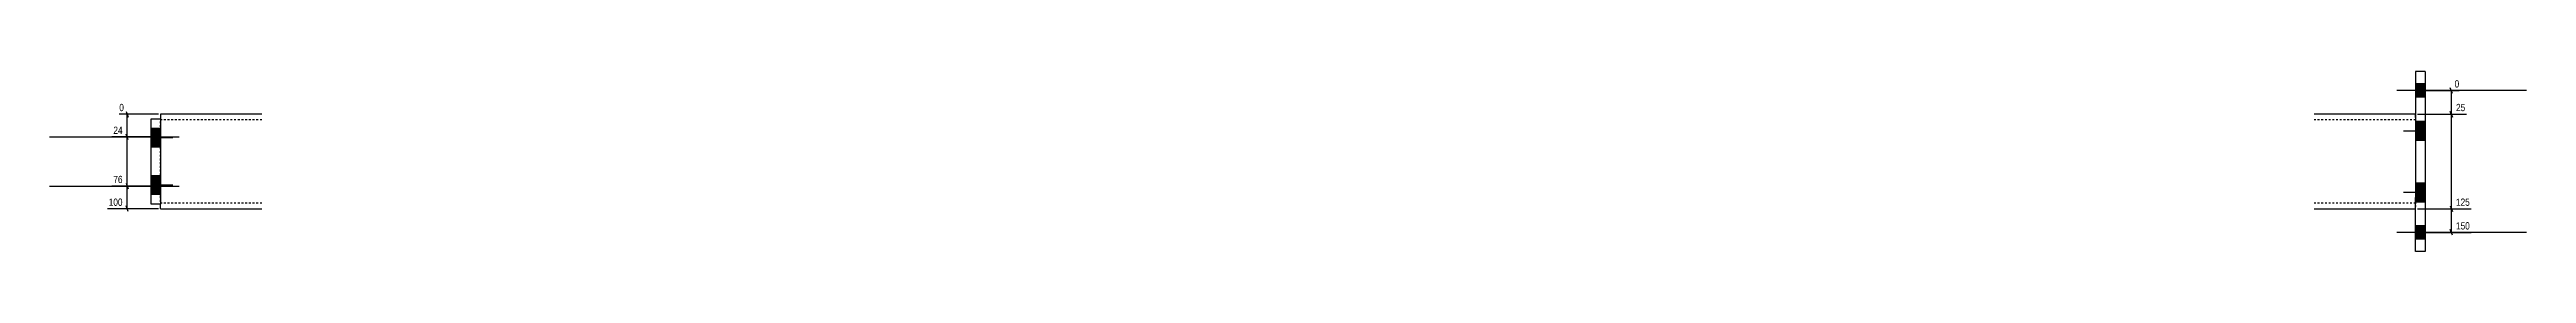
# Model space of a CAD drawing. Header units: millimetres. Extents: x 18 to 28554, y 3 to 713.
# Drawn here: x 17830 to 20455, y 5 to 195 of the extents above; entities that cross this region are included whole.
import ezdxf

# ---------------------------------------------------------------- set-up
doc = ezdxf.new("R2010")
doc.units = ezdxf.units.MM
doc.linetypes.add('DXK_LINE_DOT2', pattern=[3.9198, 1.9599, -1.9599])
doc.layers.add('MÅLSÆTNING', color=7, linetype='Continuous')
doc.layers.add('STÅL', color=7, linetype='Continuous')
doc.styles.add('Arial Narrow', font='ARIALN.TTF', dxfattribs={"height": 0.2})

msp = doc.modelspace()

# ---------------------------------------------------------------- hatches: boundary and pattern name
at = {"layer": 'STÅL', "linetype": 'Continuous'}
for points in [[(20348, 167.8), (20348, 181.8), (20338, 181.8), (20338, 167.8)], [(20348, 167.8), (20348, 181.8), (20338, 181.8), (20338, 167.8)], [(17938, 134.8), (17938, 114.8), (17948, 114.8), (17948, 134.8)], [(17948, 118.8), (17948, 132.8), (17938, 132.8), (17938, 118.8)], [(17948, 118.8), (17948, 132.8), (17938, 132.8), (17938, 118.8)], [(20338, 142.3), (20338, 122.3), (20348, 122.3), (20348, 142.3)], [(17938, 84.8), (17938, 64.8), (17948, 64.8), (17948, 84.8)], [(17948, 66.8), (17948, 80.8), (17938, 80.8), (17938, 66.8)], [(17948, 66.8), (17948, 80.8), (17938, 80.8), (17938, 66.8)], [(20338, 77.3), (20338, 57.3), (20348, 57.3), (20348, 77.3)], [(20348, 17.8), (20348, 31.8), (20338, 31.8), (20338, 17.8)], [(20348, 17.8), (20348, 31.8), (20338, 31.8), (20338, 17.8)]]:
    msp.add_hatch(color=96, dxfattribs=at).paths.add_polyline_path(points)

# ---------------------------------------------------------------- linework, layer by layer
at = {"layer": 'MÅLSÆTNING', "color": 7, "linetype": 'Continuous'}
for p, q in [((20340, 174.8), (20384.2, 174.8)), ((20377.1, 171.8), (20374.7, 177.8)), ((20375.9, 149.8), (20375.9, 174.8)), ((17946, 149.8), (17904.4, 149.8)), ((17911.5, 152.8), (17913.9, 146.8)), ((17912.7, 125.8), (17912.7, 149.8)), ((20340, 149.8), (20392, 149.8)), ((20340, 149.8), (20392, 149.8)), ((20374.7, 152.8), (20377.1, 146.8)), ((20377.1, 146.8), (20374.7, 152.8)), ((20375.9, 49.8), (20375.9, 149.8)), ((17946, 125.8), (17896.6, 125.8)), ((17946, 125.8), (17896.6, 125.8)), ((17913.9, 122.8), (17911.5, 128.8)), ((17913.9, 122.8), (17911.5, 128.8)), ((17912.7, 73.8), (17912.7, 125.8)), ((17946, 73.8), (17896.6, 73.8)), ((17946, 73.8), (17896.6, 73.8)), ((17911.5, 76.8), (17913.9, 70.8)), ((17911.5, 76.8), (17913.9, 70.8)), ((17913.9, 46.8), (17911.5, 52.8)), ((17912.7, 49.8), (17912.7, 73.8)), ((20374.7, 52.8), (20377.1, 46.8)), ((20374.7, 52.8), (20377.1, 46.8)), ((17946, 49.8), (17891.8, 49.8)), ((20340, 49.8), (20396.9, 49.8)), ((20340, 49.8), (20396.9, 49.8)), ((20377.1, 21.8), (20374.7, 27.8)), ((20375.9, 24.8), (20375.9, 49.8)), ((20340, 24.8), (20396.9, 24.8))]:
    msp.add_line(p, q, dxfattribs=at)
at = {"layer": 'STÅL', "color": 2, "linetype": 'Continuous'}
for p, q in [((20338, 194.8), (20338, 147.3)), ((20348, 194.8), (20338, 194.8)), ((20348, 194.8), (20348, 4.8)), ((17938, 144.8), (17948, 144.8)), ((17938, 54.8), (17938, 144.8)), ((17948, 149.8), (17948, 144.8)), ((18055.5, 149.8), (17948, 149.8)), ((17948, 144.8), (17948, 54.8)), ((20338, 149.8), (20230.5, 149.8)), ((20338, 146.3), (20338, 147.3)), ((20338, 146.3), (20338, 137.8)), ((20338, 137.8), (20338, 61.8)), ((17948, 54.8), (17938, 54.8)), ((17948, 50.7), (17948, 54.8)), ((20338, 52.3), (20338, 61.8)), ((17948, 49.8), (17948, 50.7)), ((17948, 49.8), (18055.5, 49.8)), ((20230.5, 49.8), (20338, 49.8)), ((20338, 4.8), (20338, 52.3)), ((20348, 4.8), (20338, 4.8))]:
    msp.add_line(p, q, dxfattribs=at)
at = {"layer": 'STÅL', "color": 96, "linetype": 'Continuous'}
for p, q in [((20455.5, 174.8), (20318, 174.8)), ((20455.5, 174.8), (20318, 174.8)), ((20348, 181.8), (20338, 181.8)), ((20348, 181.8), (20338, 181.8)), ((20348, 167.8), (20338, 167.8)), ((20348, 167.8), (20338, 167.8)), ((17948, 134.8), (17938, 134.8)), ((17938, 132.8), (17948, 132.8)), ((17938, 132.8), (17948, 132.8)), ((20325, 132.3), (20348, 132.3)), ((20338, 142.3), (20348, 142.3)), ((17830.5, 125.8), (17968, 125.8)), ((17830.5, 125.8), (17968, 125.8)), ((17961, 124.8), (17938, 124.8)), ((17938, 118.8), (17948, 118.8)), ((17938, 118.8), (17948, 118.8)), ((17948, 114.8), (17938, 114.8)), ((20338, 122.3), (20348, 122.3)), ((17948, 84.8), (17938, 84.8)), ((17938, 80.8), (17948, 80.8)), ((17938, 80.8), (17948, 80.8)), ((17830.5, 73.8), (17968, 73.8)), ((17830.5, 73.8), (17968, 73.8)), ((17961, 74.8), (17938, 74.8)), ((17938, 66.8), (17948, 66.8)), ((17938, 66.8), (17948, 66.8)), ((17948, 64.8), (17938, 64.8)), ((20325, 67.3), (20348, 67.3)), ((20338, 77.3), (20348, 77.3)), ((20338, 57.3), (20348, 57.3)), ((20348, 31.8), (20338, 31.8)), ((20348, 31.8), (20338, 31.8)), ((20455.5, 24.8), (20318, 24.8)), ((20455.5, 24.8), (20318, 24.8)), ((20348, 17.8), (20338, 17.8)), ((20348, 17.8), (20338, 17.8))]:
    msp.add_line(p, q, dxfattribs=at)
at = {"layer": 'STÅL', "color": 7, "linetype": 'DXK_LINE_DOT2'}
for p, q in [((17948, 149.8), (17948, 148.9)), ((17948, 148.9), (17948, 146.3)), ((17948, 61.8), (17948, 144.8)), ((18055.5, 143.8), (17948, 143.8)), ((20338, 143.8), (20230.5, 143.8)), ((20338, 147.3), (20338, 149.8)), ((20338, 147.3), (20338, 52.3)), ((17948, 53.3), (17948, 61.8)), ((18055.5, 55.8), (17948, 55.8)), ((20338, 55.8), (20230.5, 55.8)), ((20338, 50.7), (20338, 52.3)), ((20338, 49.8), (20338, 50.7))]:
    msp.add_line(p, q, dxfattribs=at)

# ---------------------------------------------------------------- next in the draw order: wipeouts: each hides what was drawn before it
at = {"color": 0, "linetype": 'Continuous'}
for points in [[(20385.8, 176.4), (20385.8, 187.6), (20377.7, 187.6), (20377.7, 176.4)], [(17910.9, 151.4), (17910.9, 162.6), (17902.8, 162.6), (17902.8, 151.4)], [(20392.1, 151.4), (20392.1, 162.6), (20379.2, 162.6), (20379.2, 151.4)], [(17909.4, 75.4), (17909.4, 86.6), (17896.5, 86.6), (17896.5, 75.4)], [(20397, 51.4), (20397, 62.6), (20379.2, 62.6), (20379.2, 51.4)], [(20397, 26.4), (20397, 37.6), (20379.2, 37.6), (20379.2, 26.4)]]:
    msp.add_wipeout(points, dxfattribs=at).dxf.layer = 'MÅLSÆTNING'

# ---------------------------------------------------------------- next in the draw order: texts
at = {"layer": 'MÅLSÆTNING', "color": 3, "linetype": 'Continuous', "style": 'Arial Narrow'}
for s, p in [('0', (20379.3, 178)), ('0', (17904.4, 153)), ('25', (20380.8, 153)), ('76', (17898.1, 77)), ('125', (20380.8, 53)), ('150', (20380.8, 28))]:
    msp.add_text(s, height=7.64, dxfattribs=at).set_placement(p)

# ---------------------------------------------------------------- next in the draw order: wipeouts: each hides what was drawn before it
at = {"color": 0, "linetype": 'Continuous'}
for points in [[(17909.4, 127.4), (17909.4, 138.6), (17896.5, 138.6), (17896.5, 127.4)], [(17909.4, 51.4), (17909.4, 62.6), (17891.6, 62.6), (17891.6, 51.4)]]:
    msp.add_wipeout(points, dxfattribs=at).dxf.layer = 'MÅLSÆTNING'

# ---------------------------------------------------------------- next in the draw order: texts
at = {"layer": 'MÅLSÆTNING', "color": 3, "linetype": 'Continuous', "style": 'Arial Narrow'}
for s, p in [('24', (17898.1, 129)), ('100', (17893.2, 53))]:
    msp.add_text(s, height=7.64, dxfattribs=at).set_placement(p)

doc.saveas('drawing.dxf')
